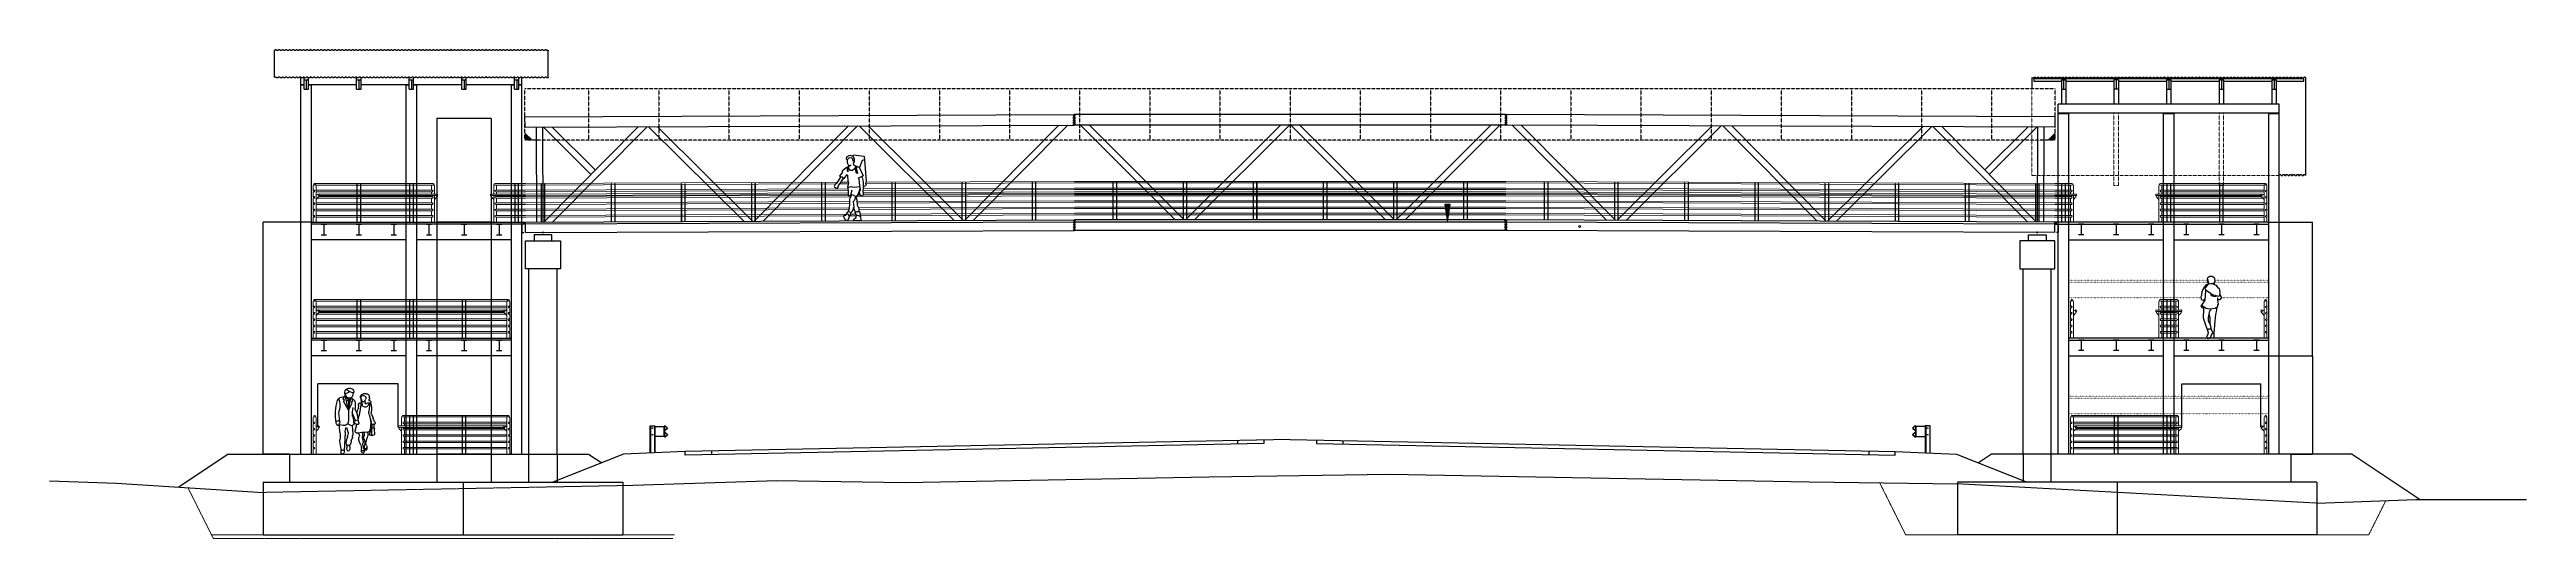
# Model space of a CAD drawing. Header units: millimetres. Extents: x -54986 to 52073, y -1196 to 63678.
# Drawn here: x -54986 to 15629, y 48456 to 62368 of the extents above; entities that cross this region are included whole.
import ezdxf

# ---------------------------------------------------------------- set-up
doc = ezdxf.new("R2010")
doc.units = ezdxf.units.MM
for name, pattern in [('HIDDEN', [0.375, 0.25, -0.125]), ('HIDDEN2', [4.7625, 3.175, -1.5875]), ('пунктирная2', [3.175, 0, -3.175])]:
    doc.linetypes.add(name, pattern=pattern)
for name, color, linetype in [('0_ANNOT_Dimensions', 7, 'Continuous'), ('free-dwg.com', 7, 'Continuous'), ('Брусчатка_тип1', 7, 'Continuous')]:
    doc.layers.add(name, color=color, linetype=linetype)
doc.styles.get("Standard").update_dxf_attribs({"font": 'arial.ttf'})
doc.dimstyles.new('ISO-25', dxfattribs={"dimtxt": 2.5, "dimasz": 2.5, "dimexe": 1.25, "dimexo": 0.625, "dimtad": 1, "dimtxsty": 'Standard', "dimcen": 2.5, "dimadec": 0, "dimazin": 0, "dimtfac": 1, "dimtmove": 0, "dimatfit": 3, "dimfxl": 1, "dimarcsym": 0})

# ---------------------------------------------------------------- blocks, each defined once
blk = doc.blocks.new('A$Ca8e040ba')
at = {"lineweight": 30}
for p, q in [((-109.07, 16.19), (-30.78, 16.5)), ((-109.06, 14.69), (-109.07, 16.19)), ((-109.06, 14.69), (-30.78, 15)), ((-107.46, 14.7), (-107.41, 1.2)), ((-106.56, 14.7), (-106.51, 1.2)), ((-106.45, 14.7), (-99.67, 7.98)), ((-106.39, 1.2), (-92.95, 14.75)), ((-105.17, 14.71), (-99.04, 8.62)), ((-105.12, 1.21), (-91.67, 14.76)), ((-77.89, 1.31), (-91.45, 14.76)), ((-76.62, 1.32), (-90.17, 14.76)), ((-76.39, 1.32), (-62.95, 14.87)), ((-75.12, 1.32), (-61.67, 14.88)), ((-47.89, 1.43), (-61.45, 14.88)), ((-46.62, 1.44), (-60.17, 14.88)), ((-46.39, 1.44), (-32.95, 14.99)), ((-45.12, 1.44), (-31.67, 15)), ((-30.78, 16.5), (-30.78, 15)), ((-30.78, 16.5), (30.78, 16.5)), ((-30.78, 15), (30.78, 15)), ((-16.39, 1.5), (-29.89, 15)), ((-15.11, 1.5), (-28.61, 15)), ((-14.89, 1.5), (-1.39, 15)), ((-13.61, 1.5), (-0.11, 15)), ((13.61, 1.5), (0.11, 15)), ((14.89, 1.5), (1.39, 15)), ((15.11, 1.5), (28.61, 15)), ((16.39, 1.5), (29.89, 15)), ((109.07, 16.19), (30.78, 16.5)), ((30.78, 16.5), (30.78, 15)), ((109.06, 14.69), (30.78, 15)), ((45.12, 1.44), (31.67, 15)), ((46.39, 1.44), (32.95, 14.99)), ((46.62, 1.44), (60.17, 14.88)), ((47.89, 1.43), (61.45, 14.88)), ((75.12, 1.32), (61.67, 14.88)), ((76.39, 1.32), (62.95, 14.87)), ((76.62, 1.32), (90.17, 14.76)), ((77.89, 1.31), (91.45, 14.76)), ((105.12, 1.21), (91.67, 14.76)), ((106.39, 1.2), (92.95, 14.75)), ((105.17, 14.71), (99.04, 8.62)), ((106.45, 14.7), (99.67, 7.98)), ((106.56, 14.7), (106.51, 1.2)), ((107.46, 14.7), (107.41, 1.2)), ((109.06, 14.69), (109.07, 16.19)), ((-109.01, 1.19), (-30.75, 1.5)), ((-109, -0.31), (-109.01, 1.19)), ((-109, -0.31), (-30.75, 0)), ((-30.75, 1.5), (-30.75, 0)), ((-30.75, 1.5), (30.75, 1.5)), ((-30.75, 0), (30.75, 0)), ((109.01, 1.19), (30.75, 1.5)), ((30.75, 1.5), (30.75, 0)), ((109, -0.31), (30.75, 0)), ((109, -0.31), (109.01, 1.19))]:
    blk.add_line(p, q, dxfattribs=at)
at = {"lineweight": 13}
for p, q in [((-30.96, 16.09), (-30.61, 16.44)), ((-30.61, 16.09), (-30.96, 16.44)), ((-30.96, 15.57), (-30.6, 15.93)), ((-30.6, 15.57), (-30.96, 15.93)), ((-30.96, 15.41), (-30.6, 15.06)), ((-30.6, 15.41), (-30.96, 15.06)), ((30.6, 15.57), (30.96, 15.93)), ((30.96, 15.57), (30.6, 15.93)), ((30.6, 15.41), (30.96, 15.06)), ((30.96, 15.41), (30.6, 15.06)), ((30.61, 16.09), (30.96, 16.44)), ((30.96, 16.09), (30.61, 16.44)), ((-30.93, 1.09), (-30.58, 1.44)), ((-30.58, 1.09), (-30.93, 1.44)), ((-30.93, 0.57), (-30.57, 0.93)), ((-30.57, 0.57), (-30.93, 0.93)), ((-30.93, 0.41), (-30.57, 0.06)), ((-30.57, 0.41), (-30.93, 0.06)), ((30.57, 0.57), (30.93, 0.93)), ((30.93, 0.57), (30.57, 0.93)), ((30.57, 0.41), (30.93, 0.06)), ((30.93, 0.41), (30.57, 0.06)), ((30.58, 1.09), (30.93, 1.44)), ((30.93, 1.09), (30.58, 1.44))]:
    blk.add_line(p, q, dxfattribs=at)
for centre in [(-106.5, -0.3), (106.5, -0.3)]:
    blk.add_circle(centre, 0.05)
blk = doc.blocks.new('A$C04dd730d')
at = {"lineweight": 30}
for p, q in [((-0.375, 0), (0.375, 0)), ((0, 0), (0, -1.5)), ((-0.375, -1.5), (0.375, -1.5))]:
    blk.add_line(p, q, dxfattribs=at)
blk = doc.blocks.new('A$C0FF56AE2')
for p, q in [((73, 1539), (76, 1532)), ((-8, 261), (-11, 276))]:
    blk.add_line(p, q)
at = {"flags": 128}
for points in [[(-148, 1467), (-185, 1467), (-219, 1437), (-269, 1313), (-278, 1213), (-300, 1172), (-290, 1113), (-268, 1086), (-220, 1082), (-183, 1114)], [(-56, 1543), (-96, 1541), (-160, 1451), (-184, 1426), (-168, 1378), (-37, 1286), (21, 1237), (199, 1197), (244, 1217), (249, 1307), (234, 1415), (205, 1424), (136, 1505), (112, 1500), (99, 1526), (54, 1538), (1, 1547), (-13, 1546)], [(-143, 1474), (-168, 1487), (-136, 1523), (-91, 1543)], [(-103, 1662), (-108, 1630), (-91, 1541)], [(-171, 1342), (-185, 1082), (-246, 997), (-300, 905), (-256, 916), (-153, 853), (-58, 836), (108, 856), (185, 902), (185, 936), (203, 963), (180, 1076), (180, 1149)], [(-300, 905), (-272, 873), (-217, 857)], [(-211, 888), (-224, 819), (-231, 578), (-189, 432), (-112, 221), (-73, 262), (-9, 262), (-19, 350), (-78, 486), (-78, 587), (-43, 777), (-2, 814)], [(-28, 1279), (-8, 1215), (102, 1184), (160, 1206)], [(159, 887), (140, 750), (113, 670), (96, 481), (72, 132), (19, 123)], [(245, 1239), (288, 1160), (244, 1087), (180, 1088)], [(-112, 221), (-90, 164), (-105, 109), (-137, 31), (-123, -5), (-70, -1), (-13, 39), (0, 92), (44, 164), (-9, 262)], [(72, 132), (69, 0), (-69, 0)], [(-23, 360), (-34, 432), (-38, 581), (-60, 686)]]:
    blk.add_lwpolyline(points, dxfattribs=at)
blk.add_lwpolyline([(-53, 1540), (-86, 1593), (-108, 1684), (-97, 1729), (-40, 1768), (20, 1767), (80, 1728), (103, 1636), (73, 1539), (45, 1555), (-53, 1540)], close=True, dxfattribs=at)
blk = doc.blocks.new('A$C664D56C4')
at = {"lineweight": 30}
blk.add_lwpolyline([(-5.25, 2.51), (-5.16, 2.63), (-4.83, 2.63), (-4.67, 2.42), (-4.32, 2.42), (-4.18, 2.63), (-3.83, 2.63), (-3.67, 2.42), (-3.33, 2.42), (-3.18, 2.63), (-2.83, 2.63), (-2.68, 2.42), (-2.33, 2.42), (-2.18, 2.63), (-1.83, 2.63), (-1.67, 2.42), (-1.33, 2.42), (-1.18, 2.63), (-0.83, 2.63), (-0.68, 2.42), (-0.33, 2.42), (-0.18, 2.63), (0.17, 2.63), (0.32, 2.42), (0.68, 2.42), (0.82, 2.63), (1.17, 2.63), (1.33, 2.42), (1.68, 2.42), (1.82, 2.63), (2.17, 2.63), (2.32, 2.42), (2.68, 2.42), (2.82, 2.63), (3.17, 2.63), (3.33, 2.42), (3.68, 2.42), (3.82, 2.63), (4.17, 2.63), (4.33, 2.42), (4.68, 2.42), (4.82, 2.63), (5.17, 2.63), (5.26, 2.51)], dxfattribs=at)
for centre in [(-5, 2.63), (5, 2.63)]:
    blk.add_circle(centre, 0.025)
blk = doc.blocks.new('A$Cd243745d')
at = {"lineweight": 30}
blk.add_lwpolyline([(7.735, -0.126), (7.675, -0.21), (7.325, -0.21), (7.175, 0), (6.825, 0), (6.675, -0.21), (6.325, -0.21), (6.175, 0), (5.825, 0), (5.675, -0.21), (5.325, -0.21), (5.175, 0), (4.825, 0), (4.675, -0.21), (4.325, -0.21), (4.175, 0), (3.825, 0), (3.675, -0.21), (3.325, -0.21), (3.175, 0), (2.825, 0), (2.675, -0.21), (2.325, -0.21), (2.175, 0), (1.825, 0), (1.675, -0.21), (1.325, -0.21), (1.175, 0), (0.825, 0), (0.675, -0.21), (0.325, -0.21), (0.175, 0), (-0.175, 0), (-0.265, -0.126)], dxfattribs=at)
blk.add_circle((0, 0), 0.025)
blk = doc.blocks.new('*D170')
at = {"layer": '0_ANNOT_Dimensions', "color": 0, "lineweight": -2, "transparency": 16777216}
for p, q in [((-47519, 57456), (-48894, 57456)), ((-48893, 50859), (-48893, 57454)), ((-48144, 50856), (-48894, 50856))]:
    blk.add_line(p, q, dxfattribs=at)
at = {"layer": '0_ANNOT_Dimensions', "color": 0, "transparency": 16777216}
for points in [[(-48893, 57454), (-48893, 57454), (-48893, 57456)], [(-48893, 50859), (-48893, 50859), (-48893, 50856)]]:
    blk.add_solid(points, dxfattribs=at)
at = {"layer": 'Defpoints', "color": 0, "transparency": 16777216}
for p in [(-48893, 57456), (-47518, 57456), (-48143, 50856)]:
    blk.add_point(p, dxfattribs=at)
at = {"layer": '0_ANNOT_Dimensions', "color": 0, "transparency": 16777216, "insert": (-48895, 54156), "char_height": 2.5, "attachment_point": 5, "rotation": 90}
blk.add_mtext('6600', dxfattribs=at)
blk = doc.blocks.new('*D125')
at = {"layer": '0_ANNOT_Dimensions', "color": 0, "lineweight": -2, "transparency": 16777216}
for p, q in [((8283, 57456), (9534, 57456)), ((9533, 53652), (9533, 57454)), ((8283, 53650), (9534, 53650))]:
    blk.add_line(p, q, dxfattribs=at)
at = {"layer": '0_ANNOT_Dimensions', "color": 0, "transparency": 16777216}
for points in [[(9533, 57454), (9533, 57454), (9533, 57456)], [(9533, 53652), (9533, 53652), (9533, 53650)]]:
    blk.add_solid(points, dxfattribs=at)
at = {"layer": 'Defpoints', "color": 0, "transparency": 16777216}
for p in [(8282, 57456), (9533, 57456), (8282, 53650)]:
    blk.add_point(p, dxfattribs=at)
at = {"layer": '0_ANNOT_Dimensions', "color": 0, "transparency": 16777216, "insert": (9531, 55553), "char_height": 2.5, "attachment_point": 5, "rotation": 90}
blk.add_mtext('3810', dxfattribs=at)
blk = doc.blocks.new('A$C827d9d94')
at = {"lineweight": 13}
for p, q in [((-0.4, 3.24), (-0.75, 3.6)), ((-0.4, 3.81), (-0.47, 3.88)), ((-0.4, 0), (-0.4, 5.18)), ((0, 4.55), (-0.11, 4.55)), ((0, 4.55), (-0.11, 4.55)), ((0, 4.33), (-0.11, 4.33)), ((0, 4.33), (-0.11, 4.33)), ((0, 3.65), (-0.11, 3.65)), ((0, 4.55), (0, 5.18)), ((0, 3.65), (0, 4.33)), ((0, 3.43), (-0.11, 3.43)), ((0, 2.75), (-0.11, 2.75)), ((0, 2.53), (-0.11, 2.53)), ((0, 1.85), (-0.11, 1.85)), ((0, 1.63), (-0.11, 1.63)), ((0, 0.95), (-0.11, 0.95)), ((0, 0.95), (-0.11, 0.95)), ((0, 0.73), (-0.11, 0.73)), ((0, 0.73), (-0.11, 0.73)), ((0, 2.75), (0, 3.43)), ((0, 1.85), (0, 2.53)), ((0, 0.95), (0, 1.63)), ((0, 0), (0, 0.73))]:
    blk.add_line(p, q, dxfattribs=at)
for centre in [(-0.76, 3.89), (-0.2, 5.39), (-0.11, 4.44), (-0.11, 3.54), (-0.11, 2.64), (-0.11, 1.74), (-0.11, 0.84)]:
    blk.add_circle(centre, 0.113, dxfattribs=at)
for centre, start, end in [((-0.54, 3.81), 180, 225), ((-0.68, 3.67), 45, 90), ((-0.1, 5.18), 135, 180), ((-0.3, 5.18), 0, 45)]:
    blk.add_arc(centre, 0.299, start, end, dxfattribs=at)
blk = doc.blocks.new('*D126')
at = {"layer": '0_ANNOT_Dimensions', "color": 0, "lineweight": -2, "transparency": 16777216}
for p, q in [((5807, 51634), (5807, 52857)), ((5810, 52856), (8055, 52856)), ((8057, 51634), (8057, 52857))]:
    blk.add_line(p, q, dxfattribs=at)
at = {"layer": '0_ANNOT_Dimensions', "color": 0, "transparency": 16777216}
for points in [[(5810, 52856), (5810, 52855), (5807, 52856)], [(8055, 52856), (8055, 52855), (8057, 52856)]]:
    blk.add_solid(points, dxfattribs=at)
at = {"layer": 'Defpoints', "color": 0, "transparency": 16777216}
for p in [(8057, 52856), (5807, 51634), (8057, 51634)]:
    blk.add_point(p, dxfattribs=at)
at = {"layer": '0_ANNOT_Dimensions', "color": 0, "transparency": 16777216, "insert": (6932, 52858), "char_height": 2.5, "attachment_point": 5}
blk.add_mtext('2250', dxfattribs=at)
blk = doc.blocks.new('*D171')
at = {"layer": '0_ANNOT_Dimensions', "color": 0, "lineweight": -2, "transparency": 16777216}
for p, q in [((8283, 53650), (9534, 53650)), ((9533, 53647), (9533, 50859)), ((8908, 50856), (9534, 50856))]:
    blk.add_line(p, q, dxfattribs=at)
at = {"layer": '0_ANNOT_Dimensions', "color": 0, "transparency": 16777216}
for points in [[(9533, 53647), (9533, 53647), (9533, 53650)], [(9533, 50859), (9533, 50859), (9533, 50856)]]:
    blk.add_solid(points, dxfattribs=at)
at = {"layer": 'Defpoints', "color": 0, "transparency": 16777216}
for p in [(8282, 53650), (8907, 50856), (9533, 50856)]:
    blk.add_point(p, dxfattribs=at)
at = {"layer": '0_ANNOT_Dimensions', "color": 0, "transparency": 16777216, "insert": (9531, 52253), "char_height": 2.5, "attachment_point": 5, "rotation": 90}
blk.add_mtext('2790', dxfattribs=at)
blk = doc.blocks.new('A$Cefe19569')
at = {"lineweight": 13}
for p, q in [((-0.4, 3.24), (-0.75, 3.6)), ((-0.4, 4), (-0.4, 5.18)), ((-0.4, 0), (-0.4, 3.78)), ((0, 4.55), (-0.11, 4.55)), ((0, 4.33), (-0.11, 4.33)), ((0, 3.65), (-0.11, 3.65)), ((0, 4.55), (0, 5.18)), ((0, 4), (0, 4.33)), ((0, 3.65), (0, 3.78)), ((0, 3.43), (-0.11, 3.43)), ((0, 2.75), (-0.11, 2.75)), ((0, 2.53), (-0.11, 2.53)), ((0, 1.85), (-0.11, 1.85)), ((0, 1.63), (-0.11, 1.63)), ((0, 0.95), (-0.11, 0.95)), ((0, 0.95), (-0.11, 0.95)), ((0, 0.73), (-0.11, 0.73)), ((0, 0.73), (-0.11, 0.73)), ((0, 2.75), (0, 3.43)), ((0, 1.85), (0, 2.53)), ((0, 0.95), (0, 1.63)), ((0, 0), (0, 0.73))]:
    blk.add_line(p, q, dxfattribs=at)
for centre, radius, start, end in [((-0.76, 3.89), 0.113, 90, 270), ((-0.54, 3.81), 0.299, 180, 225), ((-0.1, 5.18), 0.299, 135, 180), ((-0.2, 5.39), 0.113, 90, 270), ((-0.11, 4.44), 0.113, 90, 270), ((-0.11, 3.54), 0.113, 90, 270), ((-0.3, 5.18), 0.299, 0, 19.3009), ((-0.11, 2.64), 0.113, 90, 270), ((-0.11, 1.74), 0.113, 90, 270), ((-0.11, 0.84), 0.113, 90, 270)]:
    blk.add_arc(centre, radius, start, end, dxfattribs=at)
blk = doc.blocks.new('A$C12416FDB')
at = {"color": 0, "linetype": 'Continuous'}
blk.add_line((46.751158, 220.111536), (100.001079, 342.389134), dxfattribs=at)
at = {"color": 0, "linetype": 'Continuous', "flags": 128}
for points in [[(121.516223, 1690.374177), (97.858595, 1718.146175), (-180.309589, 1688.996811), (-233.611374, 1038.549819), (-211.957568, 975.254079), (-235.277051, 945.271887), (-149.684933, 870.548609)], [(-188.500044, 1589.047874), (-128.673767, 1570.733708), (-51.852189, 1390.498467)], [(53.301294, 1431.128944), (-48.305015, 1398.127709), (-153.242656, 1172.428461), (-116.597759, 1159.103044), (-14.991452, 1099.138666)], [(217.943677, 1426.069524), (295.24102, 1385.843365), (397.68024, 1290.89978), (399.345917, 1257.586236), (465.973003, 1164.308316), (401.011594, 1150.982898), (344.378571, 1101.012584), (267.757422, 1205.950244), (259.429036, 1180.965087), (254.432132, 1041.88105), (231.112652, 988.579381), (261.094841, 875.313334), (256.097809, 865.319271), (164.485566, 891.970106), (89.530093, 873.647657), (-71.117939, 892.129289)], [(5.643224, 1415.649835), (27.899748, 1381.679352), (-3.748123, 1231.768388), (24.568393, 1246.759485), (56.216263, 1371.685288), (39.401265, 1426.614282)], [(164.901656, 1454.448423), (184.889781, 1432.794621), (221.534676, 1433.62746), (260.678087, 1507.750089), (262.343764, 1597.696649), (219.03616, 1640.171414), (161.570302, 1654.329669), (126.591084, 1619.350451), (123.25973, 1555.221884), (115.764183, 1556.054723), (103.271606, 1584.371233), (82.450643, 1582.705556), (84.949158, 1541.896468), (112.432829, 1506.084412), (102.438767, 1458.612616), (53.301294, 1431.128944), (69.125226, 1365.334701), (127.423923, 1313.698712), (183.224104, 1310.367358), (224.033192, 1365.334701), (217.195775, 1433.528849)], [(261.977814, 1577.935353), (283.581616, 1606.545794), (279.417423, 1667.343016), (196.133557, 1710.650627), (119.5124, 1689.82966), (83.700338, 1624.035406), (84.375352, 1582.859533)], [(237.168491, 1416.064776), (247.769161, 1276.741678), (269.631498, 1399.170766)], [(-119.122111, 1160.02099), (-148.245541, 1021.684695), (-149.911218, 846.788594), (-138.251478, 780.161507), (-153.242573, 688.549264), (-136.585801, 651.904366), (-79.952778, 658.567075), (-54.96762, 736.853901), (-64.961683, 780.161507), (-84.949809, 801.81531), (-56.633298, 986.705475), (-49.970589, 1093.308813), (-36.914541, 1112.076882)], [(-76.038738, 859.999367), (-20.404599, 700.417233), (19.571653, 630.458792), (52.885196, 633.790146), (114.515251, 672.100721), (167.81692, 678.76343), (136.169054, 803.689217)], [(156.00003, 677.286318), (186.139346, 595.479601), (209.458828, 565.497411), (202.796119, 448.900004), (216.121537, 315.645825), (242.489456, 239.178858)], [(247.400816, 867.849306), (237.77536, 753.718902), (242.772392, 657.109627), (192.802077, 655.44395), (167.799971, 645.257906)], [(432.15792, 1157.371888), (545.925615, 974.421136), (580.904837, 944.438946), (610.887027, 894.468629), (595.895932, 879.477534), (530.93452, 841.166957), (502.618007, 877.811856), (492.623943, 924.450819), (432.659563, 997.740618), (361.179965, 1115.837343)], [(-76.071404, 113.693246), (-8.744806, 140.749729), (25.457181, 138.390972)], [(42.54093, 632.75572), (14.57471, 534.26599), (9.577678, 409.340195), (-35.395608, 316.062268), (-40.180832, 241.891295)], [(44.896728, 632.9913), (87.864389, 518.858448), (107.852516, 492.207612), (96.192776, 352.290724), (137.834707, 244.021704), (180.063929, 193.874502)], [(206.596874, 120.11971), (228.614182, 162.819945), (283.256759, 181.462706)]]:
    blk.add_lwpolyline(points, dxfattribs=at)
for points in [[(56.216608, 215.705206), (7.911967, 238.191849), (-57.049446, 243.188881), (-78.703251, 95.776443), (-90.362992, 19.988128), (-80.368928, 0), (80.368928, 0), (97.025701, 9.161225), (97.025701, 39.976255), (38.726996, 72.456961), (25.401578, 138.251213), (56.216608, 215.705206)], [(251.100826, 241.106776), (195.300637, 228.614197), (174.479671, 181.142395), (207.793217, 117.846659), (260.346456, 0), (286.79392, 0), (316.895078, 22.903055), (361.868364, 125.342206), (332.719012, 147.82885), (302.736821, 145.330334), (251.100826, 241.106776)]]:
    blk.add_lwpolyline(points, close=True, dxfattribs=at)
blk = doc.blocks.new('A$C285E0B62')
at = {"layer": 'free-dwg.com'}
for p, q in [((-7.79, 14.48), (-7.49, 12.11)), ((-7.64, 14.49), (-7.21, 13.77)), ((-6.72, 17.18), (-5.98, 17.1)), ((-6.68, 15.83), (-6.51, 15.49)), ((-6.4, 14.99), (-6.41, 14.51)), ((-6.4, 15.01), (-6.07, 14.9)), ((-6.35, 16.46), (-5.96, 16.53)), ((-5.42, 14.76), (-5.63, 13.99)), ((-5.39, 14.75), (-5.22, 14.7)), ((-5.28, 14.72), (-4.92, 12.09)), ((-3.6, 14.6), (-3.6, 13.09)), ((-2.87, 15.08), (-2.79, 15.68)), ((-2.56, 14.86), (-2.87, 15.08)), ((-2.72, 14.46), (-2.56, 14.86)), ((-1.74, 12.54), (-2.72, 14.46)), ((-1.74, 12.54), (-2.37, 16.02)), ((-2.21, 15.96), (-1.17, 14.98)), ((-2.2, 15.07), (-0.9, 16.17)), ((-1.74, 12.54), (-0.77, 16.73)), ((-1.71, 15.48), (-1.74, 12.54)), ((-1.74, 12.54), (-0.26, 15.02)), ((-0.72, 16.91), (-1.17, 16.31)), ((-0.58, 15.31), (-0.17, 15.67)), ((-0.26, 15.02), (-0.58, 15.31)), ((-0.44, 16.3), (0.76, 15.98)), ((-0.17, 15.67), (-0.42, 16.29)), ((-9.05, 7.31), (-9.04, 8.35)), ((-8.4, 7.43), (-8.51, 8.37)), ((-8.32, 5.27), (-8.4, 7.43)), ((-7.72, 5.43), (-8.19, 7.15)), ((-4.43, 9.92), (-4.7, 11)), ((-4.52, 9.37), (-4.23, 11.08)), ((-4.05, 11.73), (-4.37, 12.73)), ((-4.1, 8.39), (-3.85, 8.49)), ((-3.58, 6.57), (-4.05, 8.41)), ((-3.55, 9.92), (-2.9, 11.36)), ((-2.79, 8.17), (-2.95, 5.75)), ((-2.25, 8.25), (-2.73, 8.17)), ((-1.74, 12.54), (-1.66, 9.33)), ((-1.13, 7.6), (-1.59, 6.08)), ((0.91, 8.45), (-0.15, 8.18)), ((0.74, 9.15), (0.99, 11.1)), ((1.47, 8.22), (1.72, 8.63)), ((-9.23, 5.6), (-9.15, 7.05)), ((-8.32, 5.27), (-9.23, 5.6)), ((-7.72, 5.43), (-8.32, 5.27)), ((-6.75, 3.55), (-7.05, 4.61)), ((-5.21, 2.57), (-4.78, 3.65)), ((-4.48, 5.99), (-4.74, 5.57)), ((-0.75, 6.19), (-0.51, 0.93)), ((0.42, 1.39), (0.75, 3.71))]:
    blk.add_line(p, q, dxfattribs=at)
for centre, radius, start, end in [((-3.75, 12.87), 4.54, 158.1997, 192.9045), ((-7.74, 14.84), 0.362, 81.60797, 302.5532), ((-7.46, 15.78), 0.286, 132.2027, 243.7817), ((-7.66, 15.37), 0.171, 261.608, 63.7817), ((-7.82, 16.18), 0.259, 312.2027, 12.56751), ((-6.81, 16.41), 0.781, 83.68987, 192.5675), ((-7.29, 14.13), 0.476, 31.49907, 122.5532), ((-6.66, 14.52), 0.252, 211.4991, 358.6484), ((-6.28, 16.02), 0.442, 99.56451, 206.2318), ((-7.47, 15.02), 1.07, 358.6484, 26.23178), ((-5.93, 15.3), 0.425, 250.6513, 336.6577), ((-6.01, 16.81), 0.291, 279.5645, 83.68987), ((-6.02, 16.14), 0.962, 25.35375, 87.50646), ((-6.13, 16.15), 0.839, 353.6823, 61.58505), ((-8.54, 16.42), 3.26, 336.6577, 353.6823), ((-5.34, 14.94), 0.202, 134.4068, 254.887), ((-5.89, 15.51), 0.591, 314.4068, 6.0349), ((-4.96, 15.61), 0.349, 141.7671, 186.0349), ((-5.78, 16.25), 0.696, 321.7671, 25.35375), ((-5.45, 13.83), 0.904, 0.54875, 75.1585), ((-2.49, 14.6), 1.1, 111.7508, 179.9447), ((-2.51, 17.74), 0.703, 149.6605, 223.0914), ((-1.97, 17.42), 1.33, 44.06516, 149.6605), ((-2.08, 16.66), 1.11, 83.79842, 147.4479), ((-0.41, 17.47), 2.62, 184.6555, 200.4538), ((-3.23, 16.44), 0.882, 291.7508, 333.652), ((-1.95, 16.89), 0.974, 200.4538, 323.4399), ((-0.61, 16.73), 1.7, 104.5278, 142.3965), ((-0.1, 19.82), 2.78, 227.8947, 258.5683), ((-0.55, 18.79), 0.644, 224.0652, 227.2955), ((-1.79, 17.44), 1.19, 333.7022, 47.29554), ((-0.33, 16.72), 0.435, 153.7022, 255.186), ((0.5, 15.01), 1.01, 15.21337, 75.18607), ((6.97, 13.77), 6.19, 160.857, 192.412), ((-13.21, 11.28), 15.22, 350.9257, 15.21337), ((-8.77, 8.82), 0.572, 137.1431, 241.2442), ((-10.59, 10.51), 1.91, 317.1431, 348.8363), ((-8.66, 7.02), 0.487, 15.26099, 176.8765), ((-8.77, 8.34), 0.27, 6.46465, 179.4259), ((-5.34, 9.47), 3.44, 148.4972, 168.8363), ((-8.77, 8.82), 0.572, 298.0249, 356.8421), ((-8.95, 11.68), 0.788, 328.4972, 12.90451), ((-4.2, 8.57), 4, 157.3655, 176.8421), ((-0.67, 8.72), 7.36, 160.1872, 197.583), ((-9.41, 11.87), 1.93, 340.1872, 7.16376), ((-6.46, 14.22), 0.868, 211.0972, 344.735), ((5.27, 13.52), 10.29, 187.9737, 194.1746), ((-4.25, 8.81), 0.437, 152.8936, 289.8502), ((-5.76, 9.58), 1.25, 332.8936, 350.4643), ((-0.85, 13.87), 3.7, 180.5488, 197.9376), ((-4.37, 7.54), 2.16, 68.83665, 92.48222), ((-1.18, 10.56), 3.1, 149.9584, 170.4643), ((-5.55, 13.09), 1.95, 329.9585, 359.9447), ((-4.06, 9.06), 0.609, 289.8502, 28.96384), ((-2.97, 9.66), 0.638, 155.8818, 208.9638), ((16.93, 6.29), 20.3, 167.6185, 173.3371), ((-2.8, 8.6), 0.433, 173.3371, 278.8716), ((-7.51, 11.64), 4.72, 348.7716, 19.79192), ((-4.74, 12.19), 2.01, 335.8818, 345.625), ((-6.66, 11.47), 3.85, 347.6185, 348.7716), ((-2.39, 9.19), 0.953, 278.8716, 335.5887), ((-0.45, 9.36), 1.21, 181.3615, 284.4306), ((-3.96, 6.08), 3.21, 1.90202, 28.2691), ((1.25, 9.08), 0.522, 172.6343, 223.0488), ((-99.34, 14.79), 100.45, 355.0369, 356.503), ((1.23, 7.39), 2.03, 71.34217, 103.2095), ((0.43, 8.31), 0.606, 2.10346, 43.04886), ((-2.89, 11.6), 3.91, 352.6343, 12.41203), ((1.27, 8.34), 0.233, 182.1034, 327.9033), ((1.15, 8.99), 0.677, 327.9033, 350.9257), ((-7.3, 6.62), 0.4, 197.583, 283.766), ((-6.65, 3.96), 2.33, 74.79686, 103.766), ((-3.24, 5.68), 3.95, 171.7882, 195.6622), ((-5.48, 1.85), 1.48, 155.5877, 205.9534), ((-6.18, 2.33), 0.909, 210.8432, 258.2488), ((-8.28, 3.12), 1.6, 335.5877, 15.6622), ((-6.73, 1.24), 0.0966, 205.9534, 297.4012), ((-7.07, 1.91), 0.849, 297.4012, 7.43419), ((-3.02, 3.09), 3.33, 160.5028, 190.2916), ((-15.75, 0.78), 9.6, 7.43419, 10.29165), ((-4.82, 1.01), 1.4, 154.5018, 203.5806), ((-5.67, 1.47), 0.59, 205.4056, 296.7841), ((-4.77, 5.6), 1.42, 154.2789, 195.7186), ((-7.75, 4.76), 1.68, 340.5028, 15.71862), ((-5.82, 0.58), 0.307, 203.5806, 339.1792), ((-8.49, 2.77), 2.67, 334.5018, 5.88517), ((-4.34, 12.46), 6.48, 254.7968, 272.9699), ((-2.57, 3.38), 3.28, 165.867, 185.8852), ((-7.89, 4.71), 2.2, 345.8671, 7.17445), ((-2.18, 5.43), 3.56, 168.8051, 187.1744), ((-7.86, 1.35), 2.49, 339.1792, 3.5381), ((-2.89, 1.66), 2.49, 158.4745, 183.5381), ((-4.17, 5.23), 0.664, 148.4244, 202.0211), ((-6.44, 4.31), 1.78, 338.4745, 22.02106), ((-4.03, 6.46), 0.461, 272.9699, 14.17464), ((-1.99, 5.69), 0.965, 176.315, 200.2948), ((-2.47, 4.67), 0.429, 162.1957, 223.8974), ((-3.69, 5.06), 0.85, 342.1957, 20.29483), ((-3.56, 3.62), 1.09, 5.8865, 43.89737), ((0.29, 4.02), 2.79, 185.8865, 209.7457), ((-2.85, 2.23), 0.827, 344.9715, 29.7457), ((-0.84, 1.69), 1.25, 164.9715, 214.633), ((-1.71, 4.48), 2.05, 260.3463, 285.4326), ((-1.64, 1.14), 0.275, 214.633, 322.4055), ((-0.94, 5.88), 0.68, 163.1817, 215.0522), ((-1.95, 5.17), 0.549, 346.1648, 35.0522), ((-0.74, 4.88), 0.694, 166.1648, 207.7697), ((-2.36, 1.69), 1.18, 322.4055, 4.1323), ((-3.67, 3.33), 2.61, 347.8867, 27.76974), ((2.4, 2.03), 3.59, 167.8867, 184.1323), ((0.01, 2.34), 1.31, 246.2224, 288.2358), ((1.28, 1.01), 1.8, 182.6261, 207.1679), ((0, 0.35), 0.354, 207.1679, 345.4585), ((-2.15, 0.91), 2.58, 345.4585, 5.48558), ((1.38, 1.25), 0.971, 171.8658, 185.4856), ((11, 5.21), 10.31, 175.037, 186.2271), ((-0.74, 3.92), 1.5, 351.8658, 6.22706)]:
    blk.add_arc(centre, radius, start, end, dxfattribs=at)
blk = doc.blocks.new('*D172')
at = {"layer": '0_ANNOT_Dimensions', "color": 0, "lineweight": -2, "transparency": 16777216}
for p, q in [((-47338, 51634), (-47338, 52857)), ((-45045, 52856), (-47335, 52856)), ((-45043, 51634), (-45043, 52857))]:
    blk.add_line(p, q, dxfattribs=at)
at = {"layer": '0_ANNOT_Dimensions', "color": 0, "transparency": 16777216}
for points in [[(-47335, 52856), (-47335, 52855), (-47338, 52856)], [(-45045, 52856), (-45045, 52855), (-45043, 52856)]]:
    blk.add_solid(points, dxfattribs=at)
at = {"layer": 'Defpoints', "color": 0, "transparency": 16777216}
for p in [(-47338, 52856), (-47338, 51634), (-45043, 51634)]:
    blk.add_point(p, dxfattribs=at)
at = {"layer": '0_ANNOT_Dimensions', "color": 0, "transparency": 16777216, "insert": (-46190, 52858), "char_height": 2.5, "attachment_point": 5}
blk.add_mtext('2250', dxfattribs=at)

msp = doc.modelspace()

# ---------------------------------------------------------------- hatches: boundary and pattern name
h = msp.add_hatch(color=256)
h.dxf.hatch_style = 1
h.paths.add_polyline_path([(-41431.02, 59794.131), (-41231.02, 59794.131), (-41431.02, 59994.131)])
h = msp.add_hatch(color=256)
h.dxf.hatch_style = 1
h.paths.add_polyline_path([(2195.11, 59794.131), (1995.11, 59794.131), (2195.11, 59994.131)])
at = {"layer": 'Брусчатка_тип1'}
h = msp.add_hatch(color=256, dxfattribs=at)
h.dxf.hatch_style = 1
h.paths.add_polyline_path([(-15128.279, 57521.529), (-15119.691, 57521.529), (-15128.268, 57463.656), (-15128.282, 57463.749)])
h.paths.add_polyline_path([(-15136.845, 57521.529), (-15128.279, 57521.529), (-15128.282, 57463.749)])
h.paths.add_polyline_path([(-15157.863, 57663.349), (-15128.271, 57663.349), (-15128.279, 57521.529), (-15136.845, 57521.529)])
h.paths.add_polyline_path([(-15128.271, 57663.349), (-15098.674, 57663.349), (-15119.691, 57521.529), (-15128.279, 57521.529)])
h.paths.add_polyline_path([(-15128.269, 57708.349), (-15092.004, 57708.349), (-15098.674, 57663.349), (-15128.271, 57663.349)])
h.paths.add_polyline_path([(-15164.532, 57708.349), (-15128.269, 57708.349), (-15128.271, 57663.349), (-15157.863, 57663.349)])
h.paths.add_polyline_path([(-15184.539, 57843.349), (-15128.262, 57843.349), (-15128.269, 57708.349), (-15164.532, 57708.349)])
h.paths.add_polyline_path([(-15128.262, 57843.349), (-15071.997, 57843.349), (-15092.004, 57708.349), (-15128.269, 57708.349)])
h.paths.add_polyline_path([(-15128.259, 57888.349), (-15065.328, 57888.349), (-15071.997, 57843.349), (-15128.262, 57843.349)])
h.paths.add_polyline_path([(-15191.209, 57888.349), (-15128.259, 57888.349), (-15128.262, 57843.349), (-15184.539, 57843.349)])
h.paths.add_polyline_path([(-15202.356, 57963.564), (-15128.255, 57963.564), (-15128.259, 57888.349), (-15191.209, 57888.349)])
h.paths.add_polyline_path([(-15128.255, 57963.564), (-15054.181, 57963.564), (-15065.328, 57888.349), (-15128.259, 57888.349)])
h = msp.add_hatch(color=256, dxfattribs=at)
h.dxf.hatch_style = 1
h.paths.add_polyline_path([(-41419.127, 57456.369), (-41462.947, 57456.369), (-41462.947, 57399.547), (-41418.901, 57399.547)])
h = msp.add_hatch(color=256, dxfattribs=at)
h.dxf.hatch_style = 1
h.paths.add_polyline_path([(2183.217, 57456.369), (2227.037, 57456.369), (2227.037, 57399.547), (2182.992, 57399.547)])

# ---------------------------------------------------------------- linework, layer by layer
at = {"lineweight": 30}
for p, q in [((-48567.947, 61575.136), (-48567.947, 62352.929)), ((-40767.947, 61575.136), (-40767.947, 62352.929)), ((-47817.947, 61366.933), (-47817.947, 61579.336)), ((-47730.447, 61245.8), (-47730.447, 61587.736)), ((-47667.947, 61504.619), (-47667.947, 61245.8)), ((-47605.447, 61245.8), (-47605.447, 61566.736)), ((-46230.447, 61245.8), (-46230.447, 61587.736)), ((-46167.947, 61504.619), (-46167.947, 61245.8)), ((-46105.447, 61245.8), (-46105.447, 61566.736)), ((-44730.447, 61245.8), (-44730.447, 61587.736)), ((-44667.947, 61504.619), (-44667.947, 61245.8)), ((-44605.447, 61245.8), (-44605.447, 61566.736)), ((-43230.447, 61245.8), (-43230.447, 61587.736)), ((-43167.947, 61504.619), (-43167.947, 61245.8)), ((-43105.447, 61245.8), (-43105.447, 61566.736)), ((-41730.447, 61245.8), (-41730.447, 61587.736)), ((-41667.947, 61504.619), (-41667.947, 61245.8)), ((-41605.447, 61245.8), (-41605.447, 61566.736)), ((-41517.947, 61366.933), (-41517.947, 61579.336)), ((1532.037, 61575.136), (1532.037, 61250.268)), ((2432.037, 61504.619), (2432.037, 61245.8)), ((3932.037, 61504.619), (3932.037, 61245.8)), ((5432.037, 61504.619), (5432.037, 61245.8)), ((6932.037, 61504.619), (6932.037, 61245.8)), ((8432.037, 61504.619), (8432.037, 61245.8)), ((9332.037, 61575.136), (9332.037, 58788.103)), ((-47817.947, 50856.373), (-47817.947, 61366.933)), ((-47730.447, 61366.933), (-47817.947, 61366.933)), ((-47730.447, 61366.933), (-47817.947, 61366.933)), ((-47730.447, 61352.933), (-47817.947, 61352.933)), ((-47517.947, 61366.933), (-47605.447, 61366.933)), ((-46230.447, 61366.933), (-47605.447, 61366.933)), ((-47517.947, 61352.933), (-47605.447, 61352.933)), ((-47517.947, 50856.373), (-47517.947, 61366.933)), ((-44730.447, 61366.933), (-46105.447, 61366.933)), ((-44817.947, 50856.373), (-44817.947, 61366.933)), ((-44730.447, 61366.933), (-44817.947, 61366.933)), ((-44730.447, 61352.933), (-44817.947, 61352.933)), ((-44517.947, 61366.933), (-44605.447, 61366.933)), ((-43230.447, 61366.933), (-44605.447, 61366.933)), ((-44517.947, 61352.933), (-44605.447, 61352.933)), ((-44517.947, 50856.373), (-44517.947, 61366.933)), ((-41730.447, 61366.933), (-43105.447, 61366.933)), ((-41817.947, 50856.373), (-41817.947, 61366.933)), ((-41730.447, 61366.933), (-41817.947, 61366.933)), ((-41730.447, 61352.933), (-41817.947, 61352.933)), ((-41517.947, 61366.933), (-41605.447, 61366.933)), ((-41517.947, 61366.933), (-41605.447, 61366.933)), ((-41517.947, 61352.933), (-41605.447, 61352.933)), ((-41517.947, 50856.373), (-41517.947, 61366.933)), ((2282.037, 50856.373), (2282.037, 60813.085)), ((8582.037, 60813.085), (2282.037, 60813.085)), ((8582.037, 50856.373), (8582.037, 60813.085)), ((2282.037, 60563.085), (2582.037, 60563.085)), ((8582.037, 60563.085), (2282.037, 60563.085)), ((2282.037, 60549.085), (2582.037, 60549.085)), ((2582.037, 50856.373), (2582.037, 60563.085)), ((5282.037, 50856.373), (5282.037, 60563.085)), ((5282.037, 60563.085), (5582.037, 60563.085)), ((5282.037, 60549.085), (5582.037, 60549.085)), ((5582.037, 50856.373), (5582.037, 60563.085)), ((8282.037, 50856.373), (8282.037, 60563.085)), ((8282.037, 60563.085), (8582.037, 60563.085)), ((8282.037, 60549.085), (8582.037, 60549.085)), ((-47517.947, 57456.369), (-41419.127, 57456.369)), ((-41462.947, 57399.547), (-47517.947, 57399.547)), ((8282.037, 57456.369), (2183.217, 57456.369)), ((2227.037, 57399.547), (8282.037, 57399.547)), ((-44817.947, 56949.547), (-47517.947, 56949.547)), ((-41817.947, 56949.547), (-44517.947, 56949.547)), ((2582.037, 56949.547), (5282.037, 56949.547)), ((5582.037, 56949.547), (8282.037, 56949.547)), ((-41317.955, 50056.373), (-41317.955, 56125.525)), ((-40517.955, 50856.373), (-40517.955, 56125.525)), ((1282.045, 50856.373), (1282.045, 56125.525)), ((2082.045, 50056.373), (2082.045, 56125.525)), ((-47517.947, 54156.381), (-41817.947, 54156.381)), ((-41817.947, 54099.547), (-47517.947, 54099.547)), ((8282.037, 54156.381), (2582.037, 54156.381)), ((2582.037, 54099.547), (8282.037, 54099.547)), ((-44817.947, 53649.547), (-47517.947, 53649.547)), ((-41817.947, 53649.547), (-44517.947, 53649.547)), ((2582.037, 53649.547), (5282.037, 53649.547)), ((5582.037, 53649.547), (8282.037, 53649.547)), ((-49892.955, 50856.373), (-51300.874, 49917.76)), ((-49892.955, 50856.373), (-39617.974, 50856.373)), ((-48142.947, 50856.373), (-48142.947, 50056.373)), ((-38617.974, 50856.373), (-40633.974, 50056.373)), ((-39617.974, 50856.373), (-39244.839, 50607.616)), ((-36867.974, 50926.373), (-38617.974, 50856.373)), ((-19617.974, 51271.373), (-36867.974, 50926.373)), ((-20367.974, 51156.373), (-36867.974, 50826.373)), ((-36867.974, 50826.373), (-36867.974, 50926.373)), ((-36117.974, 50941.373), (-36117.974, 50841.373)), ((-21117.974, 51241.373), (-21117.974, 51141.373)), ((-20367.974, 51256.373), (-20367.974, 51156.373)), ((-19617.936, 51271.373), (-2367.936, 50926.373)), ((-18867.936, 51256.373), (-18867.936, 51156.373)), ((-18867.936, 51156.373), (-2367.936, 50826.373)), ((-18117.936, 51241.373), (-18117.936, 51141.373)), ((-3117.936, 50941.373), (-3117.936, 50841.373)), ((-2367.936, 50926.373), (-617.936, 50856.373)), ((-2367.936, 50826.373), (-2367.936, 50926.373)), ((-617.936, 50856.373), (1398.064, 50056.373)), ((382.064, 50856.373), (8.93, 50607.616)), ((10657.045, 50856.373), (382.064, 50856.373)), ((8907.037, 50856.373), (8907.037, 50056.373)), ((10657.045, 50856.373), (12603.532, 49558.715)), ((-48892.947, 50056.373), (-38642.955, 50056.373)), ((-48892.947, 50056.373), (-48892.947, 48556.373)), ((-38642.955, 50056.373), (-38642.955, 48556.373)), ((-592.955, 50056.373), (-592.955, 48556.373)), ((9657.037, 50056.373), (-592.955, 50056.373)), ((9657.037, 50056.373), (9657.037, 48556.373)), ((-48892.947, 48556.373), (-38642.955, 48556.373)), ((9657.037, 48556.373), (-592.955, 48556.373))]:
    msp.add_line(p, q, dxfattribs=at)
at = {"lineweight": 30, "ltscale": 0.75}
for p, q in [((-47730.447, 61504.619), (-47605.447, 61504.619)), ((-46230.447, 61504.619), (-46105.447, 61504.619)), ((-44730.447, 61504.619), (-44605.447, 61504.619)), ((-43230.447, 61504.619), (-43105.447, 61504.619)), ((-41730.447, 61504.619), (-41605.447, 61504.619)), ((2369.537, 61504.619), (2494.537, 61504.619)), ((2369.537, 61504.619), (2369.537, 60813.085)), ((2494.537, 61504.619), (2494.537, 60813.085)), ((3994.537, 61504.619), (3869.537, 61504.619)), ((3869.537, 61504.619), (3869.537, 60813.085)), ((3994.537, 61504.619), (3994.537, 60813.085)), ((5369.537, 61504.619), (5494.537, 61504.619)), ((5369.537, 61504.619), (5369.537, 60813.085)), ((5494.537, 61504.619), (5494.537, 60813.085)), ((6869.537, 61504.619), (6994.537, 61504.619)), ((6869.537, 61504.619), (6869.537, 60813.085)), ((6994.537, 61504.619), (6994.537, 60813.085)), ((8369.537, 61504.619), (8494.537, 61504.619)), ((8369.537, 61504.619), (8369.537, 60813.085)), ((8494.537, 61504.619), (8494.537, 60813.085)), ((-47730.447, 61245.8), (-47605.447, 61245.8)), ((-46230.447, 61245.8), (-46105.447, 61245.8)), ((-44730.447, 61245.8), (-44605.447, 61245.8)), ((-43230.447, 61245.8), (-43105.447, 61245.8)), ((-41730.447, 61245.8), (-41605.447, 61245.8)), ((2369.537, 61245.8), (2494.537, 61245.8)), ((3994.537, 61245.8), (3869.537, 61245.8)), ((5369.537, 61245.8), (5494.537, 61245.8)), ((6869.537, 61245.8), (6994.537, 61245.8)), ((8369.537, 61245.8), (8494.537, 61245.8))]:
    msp.add_line(p, q, dxfattribs=at)
at = {"linetype": 'HIDDEN', "ltscale": 5}
for p, q in [((2195.11, 61250.268), (-41431.02, 61250.268)), ((-41431.02, 59794.131), (-41431.02, 61250.268)), ((-39617.955, 61250.268), (-39617.955, 59794.131)), ((-37617.955, 61250.268), (-37617.955, 59794.131)), ((-35617.955, 61250.268), (-35617.955, 59794.131)), ((-33617.955, 61250.268), (-33617.955, 59794.131)), ((-31617.955, 61250.268), (-31617.955, 59794.131)), ((-29617.955, 61250.268), (-29617.955, 59794.131)), ((-27617.955, 61250.268), (-27617.955, 59794.131)), ((-25617.955, 61250.268), (-25617.955, 59794.131)), ((-23617.955, 61250.268), (-23617.955, 59794.131)), ((-21617.955, 61250.268), (-21617.955, 59794.131)), ((-19617.955, 61250.268), (-19617.955, 59794.131)), ((-17617.955, 61250.268), (-17617.955, 59794.131)), ((-15617.955, 61250.268), (-15617.955, 59794.131)), ((-13617.955, 61250.268), (-13617.955, 59794.131)), ((-11617.955, 61250.268), (-11617.955, 59794.131)), ((-9617.955, 61250.268), (-9617.955, 59794.131)), ((-7617.955, 61250.268), (-7617.955, 59794.131)), ((-5617.955, 61250.268), (-5617.955, 59794.131)), ((-3617.955, 61250.268), (-3617.955, 59794.131)), ((-1617.955, 61250.268), (-1617.955, 59794.131)), ((382.045, 61250.268), (382.045, 59794.131)), ((2195.11, 59794.131), (2195.11, 61250.268)), ((2195.11, 59794.131), (-41431.02, 59794.131))]:
    msp.add_line(p, q, dxfattribs=at)
at = {"linetype": 'HIDDEN', "lineweight": 13, "ltscale": 5}
for p, q in [((1532.037, 61250.268), (1532.037, 58788.103)), ((3869.537, 60563.085), (3869.537, 58502.378)), ((3994.537, 60563.085), (3994.537, 58502.378)), ((6869.537, 60563.085), (6869.537, 58502.378)), ((6994.537, 60563.085), (6994.537, 58502.378)), ((8582.037, 58788.103), (1532.037, 58788.103)), ((-46230.447, 58502.378), (-46105.447, 58502.378)), ((3994.537, 58502.378), (3869.537, 58502.378)), ((6994.537, 58502.378), (6869.537, 58502.378))]:
    msp.add_line(p, q, dxfattribs=at)
at = {"color": 6, "linetype": 'HIDDEN2', "lineweight": 30, "ltscale": 0.75}
for p, q in [((-43942.947, 60406.369), (-43942.947, 50056.373)), ((-42392.947, 60406.369), (-43942.947, 60406.369)), ((-42392.947, 60406.369), (-42392.947, 50056.373)), ((-42392.947, 57456.369), (-43942.947, 57456.369)), ((-42392.947, 50856.373), (-43942.947, 50856.373))]:
    msp.add_line(p, q, dxfattribs=at)
for p, q in [((-41231.02, 59794.131), (-41431.02, 59994.131)), ((1995.11, 59794.131), (2195.11, 59994.131)), ((-15054.181, 57963.564), (-15202.356, 57963.564)), ((-36117.974, 50941.373), (-36117.974, 50841.373)), ((-3117.936, 50941.373), (-3117.936, 50841.373))]:
    msp.add_line(p, q)
at = {"lineweight": 13}
for p, q in [((-44052.947, 58556.369), (-47427.947, 58556.369)), ((-44052.947, 58511.369), (-47391.305, 58511.369)), ((-44092.947, 58366.369), (-47387.947, 58366.369)), ((-44092.947, 58321.369), (-47387.947, 58321.369)), ((-44092.947, 58006.369), (-47387.947, 58006.369)), ((-44092.947, 57961.369), (-47387.947, 57961.369)), ((-44092.947, 58141.369), (-47351.378, 58141.369)), ((-43942.947, 58256.369), (-47315.447, 58256.369)), ((-44092.947, 58186.369), (-47308.571, 58186.369)), ((-43942.947, 58211.369), (-47299.901, 58211.369)), ((-15128.282, 57463.748), (-15202.356, 57963.564)), ((-15128.282, 57463.564), (-15054.181, 57963.564)), ((5079.537, 58256.369), (8079.537, 58256.369)), ((5079.537, 58211.369), (8063.992, 58211.369)), ((5192.037, 58556.369), (8192.037, 58556.369)), ((5192.037, 58511.369), (8155.395, 58511.369)), ((5209.537, 58366.369), (8152.037, 58366.369)), ((5209.537, 58321.369), (8152.037, 58321.369)), ((5209.537, 58186.369), (8072.661, 58186.369)), ((5209.537, 58141.369), (8115.468, 58141.369)), ((5209.537, 58006.369), (8152.037, 58006.369)), ((5209.537, 57961.369), (8152.037, 57961.369)), ((-44092.947, 57826.369), (-47387.947, 57826.369)), ((-44092.947, 57781.369), (-47387.947, 57781.369)), ((-44092.947, 57646.369), (-47387.947, 57646.369)), ((-44092.947, 57601.369), (-47387.947, 57601.369)), ((5209.537, 57826.369), (8152.037, 57826.369)), ((5209.537, 57781.369), (8152.037, 57781.369)), ((5209.537, 57646.369), (8152.037, 57646.369)), ((5209.537, 57601.369), (8152.037, 57601.369)), ((-41907.947, 55256.381), (-47427.947, 55256.381)), ((-41944.589, 55211.381), (-47391.305, 55211.381)), ((5192.037, 55256.381), (5672.037, 55256.381)), ((5192.037, 55211.381), (5672.037, 55211.381)), ((-41947.947, 55066.381), (-47387.947, 55066.381)), ((-41947.947, 55021.381), (-47387.947, 55021.381)), ((-41947.947, 54956.381), (-47387.947, 54956.381)), ((-41947.947, 54706.381), (-47387.947, 54706.381)), ((-41947.947, 54661.381), (-47387.947, 54661.381)), ((-41947.947, 54526.381), (-47387.947, 54526.381)), ((-41947.947, 54481.381), (-47387.947, 54481.381)), ((-41984.515, 54841.381), (-47351.378, 54841.381)), ((-42027.323, 54886.381), (-47308.571, 54886.381)), ((-42035.992, 54911.381), (-47299.901, 54911.381)), ((5079.537, 54956.381), (5784.537, 54956.381)), ((5079.537, 54911.381), (5784.537, 54911.381)), ((5209.537, 55066.381), (5654.537, 55066.381)), ((5209.537, 55021.381), (5654.537, 55021.381)), ((5209.537, 54886.381), (5654.537, 54886.381)), ((5209.537, 54841.381), (5654.537, 54841.381)), ((5209.537, 54706.381), (5654.537, 54706.381)), ((5209.537, 54661.381), (5654.537, 54661.381)), ((5209.537, 54526.381), (5654.537, 54526.381)), ((5209.537, 54481.381), (5654.537, 54481.381)), ((-41947.947, 54346.381), (-47387.947, 54346.381)), ((-41947.947, 54301.381), (-47387.947, 54301.381)), ((5209.537, 54346.381), (5654.537, 54346.381)), ((5209.537, 54301.381), (5654.537, 54301.381)), ((-45020.447, 51656.373), (-41947.947, 51656.373)), ((-45020.447, 51611.373), (-42035.992, 51611.373)), ((-44907.947, 51956.373), (-41907.947, 51956.373)), ((-44907.947, 51911.373), (-41944.589, 51911.373)), ((-44890.447, 51766.373), (-41947.947, 51766.373)), ((-44890.447, 51721.373), (-41947.947, 51721.373)), ((-44890.447, 51586.373), (-42027.323, 51586.373)), ((2672.037, 51956.373), (5672.037, 51956.373)), ((2708.679, 51911.373), (5672.037, 51911.373)), ((2712.037, 51766.373), (5654.537, 51766.373)), ((2712.037, 51721.373), (5654.537, 51721.373)), ((2784.537, 51656.373), (5784.537, 51656.373)), ((2791.413, 51586.373), (5654.537, 51586.373)), ((2800.082, 51611.373), (5784.537, 51611.373)), ((-44890.447, 51541.373), (-41984.515, 51541.373)), ((-44890.447, 51406.373), (-41947.947, 51406.373)), ((-44890.447, 51361.373), (-41947.947, 51361.373)), ((-44890.447, 51226.373), (-41947.947, 51226.373)), ((-44890.447, 51181.373), (-41947.947, 51181.373)), ((-44890.447, 51046.373), (-41947.947, 51046.373)), ((-44890.447, 51001.373), (-41947.947, 51001.373)), ((2712.037, 51406.373), (5654.537, 51406.373)), ((2712.037, 51361.373), (5654.537, 51361.373)), ((2712.037, 51226.373), (5654.537, 51226.373)), ((2712.037, 51181.373), (5654.537, 51181.373)), ((2712.037, 51046.373), (5654.537, 51046.373)), ((2712.037, 51001.373), (5654.537, 51001.373)), ((2748.606, 51541.373), (5654.537, 51541.373)), ((-50367.947, 48556.373), (-37167.955, 48556.373)), ((11132.037, 48556.373), (-2067.955, 48556.373))]:
    msp.add_line(p, q, dxfattribs=at)
at = {"lineweight": 30, "ltscale": 1.5}
for p, q in [((-41462.947, 57399.547), (-41462.947, 57456.369)), ((2227.037, 57399.547), (2227.037, 57456.369))]:
    msp.add_line(p, q, dxfattribs=at)
at = {"linetype": 'пунктирная2', "lineweight": 13, "ltscale": 0.25}
for p, q in [((6541.761, 55806.381), (2582.037, 55806.381)), ((8282.037, 55806.381), (6745.376, 55806.381)), ((2582.037, 55749.547), (6545.792, 55749.547)), ((2582.037, 55299.547), (6351.277, 55299.547)), ((6735.689, 55749.547), (8282.037, 55749.547)), ((6924.352, 55299.547), (8282.037, 55299.547)), ((8282.037, 52506.381), (2582.037, 52506.381)), ((2582.037, 52449.547), (8282.037, 52449.547)), ((2582.037, 51999.547), (8282.037, 51999.547))]:
    msp.add_line(p, q, dxfattribs=at)
at = {"lineweight": 30, "ltscale": 0.1}
for p, q in [((-37852.043, 51656.373), (-37852.043, 50887.01)), ((-37742.043, 51656.373), (-37742.043, 50891.41)), ((-1493.866, 51656.373), (-1493.866, 50891.41)), ((-1383.866, 51656.373), (-1383.866, 50887.01))]:
    msp.add_line(p, q, dxfattribs=at)
at = {"linetype": 'HIDDEN2', "lineweight": 30, "ltscale": 0.3}
for p, q in [((-40517.955, 50856.373), (-40517.955, 50056.373)), ((1282.045, 50856.373), (1282.045, 50056.373))]:
    msp.add_line(p, q, dxfattribs=at)
at = {"linetype": 'HIDDEN2', "lineweight": 13}
for p, q in [((-51040.416, 49901.31), (-50317.947, 48456.373)), ((-2811.044, 50042.551), (-2067.955, 48556.373)), ((11618.436, 49529.17), (11132.037, 48556.373))]:
    msp.add_line(p, q, dxfattribs=at)
at = {"linetype": 'HIDDEN2', "lineweight": 30, "ltscale": 0.75}
for p, q in [((-43192.955, 50056.373), (-43192.955, 48556.373)), ((3957.045, 50056.373), (3957.045, 48556.373))]:
    msp.add_line(p, q, dxfattribs=at)
at = {"linetype": 'HIDDEN2', "lineweight": 13, "ltscale": 1.5}
for p, q in [((-592.955, 50012.272), (9657.037, 49461.599)), ((-37217.955, 48456.373), (-50317.947, 48456.373))]:
    msp.add_line(p, q, dxfattribs=at)
at = {"lineweight": 30}
for points in [[(8494.537, 61467.985), (9282.037, 61467.985), (9282.037, 61538.772), (1582.037, 61538.772), (1582.037, 61467.985), (2369.537, 61467.985)], [(2494.537, 61467.985), (3869.537, 61467.985)], [(3994.537, 61467.985), (5369.537, 61467.985)], [(5494.537, 61467.985), (6869.537, 61467.985)], [(6994.537, 61467.985), (8369.537, 61467.985)], [(8582.037, 58800.703), (8588.037, 58809.103), (8623.037, 58809.103), (8638.037, 58788.103), (8673.037, 58788.103), (8688.037, 58809.103), (8723.037, 58809.103), (8738.037, 58788.103), (8773.037, 58788.103), (8788.037, 58809.103), (8823.037, 58809.103), (8838.037, 58788.103), (8873.037, 58788.103), (8888.037, 58809.103), (8923.037, 58809.103), (8938.037, 58788.103), (8973.037, 58788.103), (8988.037, 58809.103), (9023.037, 58809.103), (9038.037, 58788.103), (9073.037, 58788.103), (9088.037, 58809.103), (9123.037, 58809.103), (9138.037, 58788.103), (9173.037, 58788.103), (9188.037, 58809.103), (9223.037, 58809.103), (9238.037, 58788.103), (9273.037, 58788.103), (9288.037, 58809.103), (9323.037, 58809.103), (9332.037, 58796.503)], [(2182.992, 57399.547), (-13467.48, 57461.529), (-25768.43, 57461.529), (-41418.901, 57399.547)], [(-40917.955, 56125.525), (-41417.955, 56125.525), (-41417.955, 56925.525), (-40417.955, 56925.525), (-40417.955, 56125.525), (-40917.955, 56125.525)], [(-40667.955, 56925.525), (-40667.955, 57095.525), (-41167.955, 57095.525), (-41167.955, 56925.525)], [(1682.045, 56125.525), (2182.045, 56125.525), (2182.045, 56925.525), (1182.045, 56925.525), (1182.045, 56125.525), (1682.045, 56125.525)], [(1432.045, 56925.525), (1432.045, 57095.525), (1932.045, 57095.525), (1932.045, 56925.525)], [(-38642.955, 49960.183), (-34251.311, 50103.127), (-30601.687, 50046.683), (-21921.374, 50209.281), (-16773.91, 50282.303), (-4809.069, 50069.825), (-592.955, 50012.272)], [(-54985.889, 50098.682), (-53079.916, 50030.114), (-48892.947, 49765.688)], [(9657.037, 49461.599), (12473.788, 49558.638), (15629.294, 49560.513)]]:
    msp.add_lwpolyline(points, dxfattribs=at)
at = {"lineweight": 13}
for points in [[(-31711.47, 58594.81), (-25767.947, 58618.349), (-19617.947, 58618.349)], [(2672.037, 58556.369), (2182.033, 58556.369), (-13467.963, 58618.349), (-19617.963, 58618.349)], [(-46222.947, 57456.369), (-46222.947, 58533.869), (-46212.947, 58533.869), (-46212.947, 57456.408)], [(-46122.947, 57456.369), (-46122.947, 58533.869), (-46112.947, 58533.869), (-46112.947, 57456.369)], [(-44722.947, 57456.369), (-44722.947, 58533.869), (-44712.947, 58533.869), (-44712.947, 57456.408)], [(-44622.947, 57456.369), (-44622.947, 58533.869), (-44612.947, 58533.869), (-44612.947, 57456.369)], [(-42392.947, 58256.369), (-41417.943, 58256.369), (-32214.918, 58292.816)], [(-42392.947, 58211.369), (-41417.943, 58211.369), (-32217.246, 58247.807)], [(-42282.947, 58556.369), (-41417.943, 58556.369), (-32529.428, 58591.571)], [(-42282.947, 58511.369), (-41417.943, 58511.369), (-32564.503, 58546.432)], [(-42242.947, 58366.369), (-41417.943, 58366.369), (-32220.672, 58402.794)], [(-42242.947, 58321.369), (-41417.943, 58321.369), (-32216.878, 58357.809)], [(-42242.947, 58186.369), (-41417.943, 58186.369), (-32218.539, 58222.802)], [(-42242.947, 58141.369), (-41417.943, 58141.369), (-32145.537, 58178.091)], [(-42242.947, 58006.369), (-41417.943, 58006.369), (-32178.679, 58042.96)], [(-42242.947, 57961.369), (-41417.943, 57961.369), (-32176.108, 57997.97)], [(-41722.947, 57456.369), (-41722.947, 58533.869), (-41712.947, 58533.869), (-41712.947, 57456.408)], [(-41622.947, 57456.369), (-41622.947, 58533.869), (-41612.947, 58533.869), (-41612.947, 57456.369)], [(-40974.182, 57461.309), (-40974.182, 58535.646), (-40964.182, 58535.646), (-40964.182, 57461.349)], [(-40874.182, 57461.705), (-40874.182, 58536.042), (-40864.182, 58536.042), (-40864.182, 57461.745)], [(-38974.182, 57469.23), (-38974.182, 58543.567), (-38964.182, 58543.567), (-38964.182, 57469.269)], [(-38874.182, 57469.626), (-38874.182, 58543.963), (-38864.182, 58543.963), (-38864.182, 57469.665)], [(-36974.182, 57477.15), (-36974.182, 58551.488), (-36964.182, 58551.488), (-36964.182, 57477.19)], [(-36874.182, 57477.547), (-36874.182, 58551.884), (-36864.182, 58551.884), (-36864.182, 57477.586)], [(-34974.182, 57485.071), (-34974.182, 58559.408), (-34964.182, 58559.408), (-34964.182, 57485.111)], [(-34874.182, 57485.467), (-34874.182, 58559.804), (-34864.182, 58559.804), (-34864.182, 57485.507)], [(-32974.182, 57492.992), (-32974.182, 58567.329), (-32964.182, 58567.329), (-32964.182, 57493.032)], [(-32874.182, 57493.388), (-32874.182, 58567.725), (-32864.182, 58567.725), (-32864.182, 57493.428)], [(-32456.998, 58546.858), (-32213.437, 58547.822)], [(-32421.617, 58591.998), (-32214.233, 58592.819)], [(-31998.432, 58178.674), (-25767.947, 58203.349), (-19617.947, 58203.349)], [(-31968.834, 58043.791), (-25767.947, 58068.349), (-19617.947, 58068.349)], [(-31967.035, 57998.798), (-25767.947, 58023.349), (-19617.947, 58023.349)], [(-31953.121, 58223.853), (-31870.155, 58224.182)], [(-31938.803, 58248.91), (-31878.124, 58249.15)], [(-31920.488, 58293.982), (-31892.467, 58294.093)], [(-31897.796, 58359.072), (-31872.802, 58359.171)], [(-31882.086, 58404.135), (-31866.831, 58404.195)], [(-31801.573, 58359.453), (-25767.947, 58383.349), (-19617.947, 58383.349)], [(-31797.856, 58224.468), (-25767.947, 58248.349), (-19617.947, 58248.349)], [(-31794.981, 58294.48), (-25767.947, 58318.349), (-19617.947, 58318.349)], [(-31793.692, 58404.485), (-25767.947, 58428.349), (-19617.947, 58428.349)], [(-31787.623, 58249.509), (-25767.947, 58273.349), (-19617.947, 58273.349)], [(-31715.222, 58549.795), (-25767.947, 58573.349), (-19617.947, 58573.349)], [(-30974.182, 57500.913), (-30974.182, 58575.25), (-30964.182, 58575.25), (-30964.182, 57500.952)], [(-30874.182, 57501.309), (-30874.182, 58575.646), (-30864.182, 58575.646), (-30864.182, 57501.349)], [(-28974.182, 57508.834), (-28974.182, 58583.171), (-28964.182, 58583.171), (-28964.182, 57508.873)], [(-28874.182, 57509.23), (-28874.182, 58583.567), (-28864.182, 58583.567), (-28864.182, 57509.269)], [(-26974.182, 57516.754), (-26974.182, 58591.092), (-26964.182, 58591.092), (-26964.182, 57516.794)], [(-26874.182, 57517.15), (-26874.182, 58591.488), (-26864.182, 58591.488), (-26864.182, 57517.19)], [(-24671.712, 57521.529), (-24671.712, 58595.849), (-24661.712, 58595.849), (-24661.712, 57521.529)], [(-24571.712, 57521.529), (-24571.712, 58595.849), (-24561.712, 58595.849), (-24561.712, 57521.529)], [(-22671.712, 57521.529), (-22671.712, 58595.849), (-22661.712, 58595.849), (-22661.712, 57521.529)], [(-22571.712, 57521.529), (-22571.712, 58595.849), (-22561.712, 58595.849), (-22561.712, 57521.529)], [(-20671.712, 57521.529), (-20671.712, 58595.849), (-20661.712, 58595.849), (-20661.712, 57521.529)], [(-20571.712, 57521.529), (-20571.712, 58595.849), (-20561.712, 58595.849), (-20561.712, 57521.529)], [(2672.037, 58511.369), (2182.033, 58511.369), (-13467.963, 58573.349), (-19617.963, 58573.349)], [(2632.037, 58366.369), (2182.033, 58366.369), (-13467.963, 58428.349), (-19617.963, 58428.349)], [(2632.037, 58321.369), (2182.033, 58321.369), (-13467.963, 58383.349), (-19617.963, 58383.349)], [(2784.537, 58256.369), (2182.033, 58256.369), (-13467.963, 58318.349), (-19617.963, 58318.349)], [(2784.537, 58211.369), (2182.033, 58211.369), (-13467.963, 58273.349), (-19617.963, 58273.349)], [(2632.037, 58186.369), (2182.033, 58186.369), (-13467.963, 58248.349), (-19617.963, 58248.349)], [(2632.037, 58141.369), (2182.033, 58141.369), (-13467.963, 58203.349), (-19617.963, 58203.349)], [(2632.037, 58006.369), (2182.033, 58006.369), (-13467.963, 58068.349), (-19617.963, 58068.349)], [(2632.037, 57961.369), (2182.033, 57961.369), (-13467.963, 58023.349), (-19617.963, 58023.349)], [(-18664.198, 57521.529), (-18664.198, 58595.849), (-18674.198, 58595.849), (-18674.198, 57521.529)], [(-18564.198, 57521.529), (-18564.198, 58595.849), (-18574.198, 58595.849), (-18574.198, 57521.529)], [(-16664.198, 57521.529), (-16664.198, 58595.849), (-16674.198, 58595.849), (-16674.198, 57521.529)], [(-16564.198, 57521.529), (-16564.198, 58595.849), (-16574.198, 58595.849), (-16574.198, 57521.529)], [(-14664.198, 57521.529), (-14664.198, 58595.849), (-14674.198, 58595.849), (-14674.198, 57521.529)], [(-14564.198, 57521.529), (-14564.198, 58595.849), (-14574.198, 58595.849), (-14574.198, 57521.529)], [(-12361.728, 57517.15), (-12361.728, 58591.488), (-12371.728, 58591.488), (-12371.728, 57517.19)], [(-12261.728, 57516.754), (-12261.728, 58591.092), (-12271.728, 58591.092), (-12271.728, 57516.794)], [(-10361.728, 57509.23), (-10361.728, 58583.567), (-10371.728, 58583.567), (-10371.728, 57509.269)], [(-10261.728, 57508.834), (-10261.728, 58583.171), (-10271.728, 58583.171), (-10271.728, 57508.873)], [(-8361.728, 57501.309), (-8361.728, 58575.646), (-8371.728, 58575.646), (-8371.728, 57501.349)], [(-8261.728, 57500.913), (-8261.728, 58575.25), (-8271.728, 58575.25), (-8271.728, 57500.952)], [(-6361.728, 57493.388), (-6361.728, 58567.725), (-6371.728, 58567.725), (-6371.728, 57493.428)], [(-6261.728, 57492.992), (-6261.728, 58567.329), (-6271.728, 58567.329), (-6271.728, 57493.032)], [(-4361.728, 57485.467), (-4361.728, 58559.804), (-4371.728, 58559.804), (-4371.728, 57485.507)], [(-4261.728, 57485.071), (-4261.728, 58559.408), (-4271.728, 58559.408), (-4271.728, 57485.111)], [(-2361.728, 57477.547), (-2361.728, 58551.884), (-2371.728, 58551.884), (-2371.728, 57477.586)], [(-2261.728, 57477.15), (-2261.728, 58551.488), (-2271.728, 58551.488), (-2271.728, 57477.19)], [(-361.728, 57469.626), (-361.728, 58543.963), (-371.728, 58543.963), (-371.728, 57469.665)], [(-261.728, 57469.23), (-261.728, 58543.567), (-271.728, 58543.567), (-271.728, 57469.269)], [(1638.272, 57461.705), (1638.272, 58536.042), (1628.272, 58536.042), (1628.272, 57461.745)], [(1738.272, 57461.309), (1738.272, 58535.646), (1728.272, 58535.646), (1728.272, 57461.349)], [(2377.037, 57456.369), (2377.037, 58533.869), (2387.037, 58533.869), (2387.037, 57456.408)], [(2477.037, 57456.369), (2477.037, 58533.869), (2487.037, 58533.869), (2487.037, 57456.369)], [(5387.037, 57456.369), (5387.037, 58533.869), (5377.037, 58533.869), (5377.037, 57456.369)], [(5487.037, 57456.369), (5487.037, 58533.869), (5477.037, 58533.869), (5477.037, 57456.408)], [(6887.037, 57456.369), (6887.037, 58533.869), (6877.037, 58533.869), (6877.037, 57456.369)], [(6987.037, 57456.369), (6987.037, 58533.869), (6977.037, 58533.869), (6977.037, 57456.408)], [(-42242.947, 57826.369), (-41417.943, 57826.369), (-32187.795, 57862.924)], [(-42242.947, 57781.369), (-41417.943, 57781.369), (-32197.992, 57817.883)], [(-42242.947, 57646.369), (-41417.943, 57646.369), (-32269.77, 57682.599)], [(-42242.947, 57601.369), (-41417.943, 57601.369), (-32344.161, 57637.305)], [(-32174.334, 57637.977), (-31983.892, 57638.731)], [(-32150.6, 57683.071), (-31996.358, 57683.682)], [(-32083.37, 57818.337), (-32040.835, 57818.506)], [(-32066.036, 57863.406), (-32060.398, 57863.428)], [(-31926.571, 57863.958), (-25767.947, 57888.349), (-19617.947, 57888.349)], [(-31914.33, 57819.007), (-25767.947, 57843.349), (-19617.947, 57843.349)], [(-31880.723, 57684.14), (-25767.947, 57708.349), (-19617.947, 57708.349)], [(-31874.116, 57639.166), (-25767.947, 57663.349), (-19617.947, 57663.349)], [(2632.037, 57826.369), (2182.033, 57826.369), (-13467.963, 57888.349), (-19617.963, 57888.349)], [(2632.037, 57781.369), (2182.033, 57781.369), (-13467.963, 57843.349), (-19617.963, 57843.349)], [(2632.037, 57646.369), (2182.033, 57646.369), (-13467.963, 57708.349), (-19617.963, 57708.349)], [(2632.037, 57601.369), (2182.033, 57601.369), (-13467.963, 57663.349), (-19617.963, 57663.349)], [(-46222.947, 54156.381), (-46222.947, 55233.881), (-46212.947, 55233.881), (-46212.947, 54156.42)], [(-46122.947, 54156.381), (-46122.947, 55233.881), (-46112.947, 55233.881), (-46112.947, 54156.381)], [(-44722.947, 54156.381), (-44722.947, 55233.881), (-44712.947, 55233.881), (-44712.947, 54156.42)], [(-44622.947, 54156.381), (-44622.947, 55233.881), (-44612.947, 55233.881), (-44612.947, 54156.381)], [(-43222.947, 54156.381), (-43222.947, 55233.881), (-43212.947, 55233.881), (-43212.947, 54156.42)], [(-43122.947, 54156.381), (-43122.947, 55233.881), (-43112.947, 55233.881), (-43112.947, 54156.381)], [(5387.037, 54156.381), (5387.037, 55233.881), (5377.037, 55233.881), (5377.037, 54156.381)], [(5487.037, 54156.381), (5487.037, 55233.881), (5477.037, 55233.881), (5477.037, 54156.42)], [(-44712.947, 50856.373), (-44712.947, 51933.873), (-44722.947, 51933.873), (-44722.947, 50856.373)], [(-44612.947, 50856.373), (-44612.947, 51933.873), (-44622.947, 51933.873), (-44622.947, 50856.412)], [(-43222.947, 50856.373), (-43222.947, 51933.873), (-43212.947, 51933.873), (-43212.947, 50856.412)], [(-43122.947, 50856.373), (-43122.947, 51933.873), (-43112.947, 51933.873), (-43112.947, 50856.373)], [(3887.037, 50856.373), (3887.037, 51933.873), (3877.037, 51933.873), (3877.037, 50856.373)], [(3987.037, 50856.373), (3987.037, 51933.873), (3977.037, 51933.873), (3977.037, 50856.412)], [(5387.037, 50856.373), (5387.037, 51933.873), (5377.037, 51933.873), (5377.037, 50856.373)], [(5487.037, 50856.373), (5487.037, 51933.873), (5477.037, 51933.873), (5477.037, 50856.412)]]:
    msp.add_lwpolyline(points, dxfattribs=at)
at = {"lineweight": 30, "ltscale": 1.5}
for points in [[(-41418.901, 57399.547), (-41517.947, 57399.547), (-41517.947, 57159.547), (-41462.947, 57159.547)], [(2182.992, 57399.547), (2282.037, 57399.547), (2282.037, 57159.547), (2227.037, 57159.547)]]:
    msp.add_lwpolyline(points, dxfattribs=at)
at = {"lineweight": 30, "ltscale": 0.1}
for points in [[(-37867.043, 50886.41), (-37867.043, 51656.373), (-37727.043, 51656.373), (-37727.043, 50892.01)], [(-37727.043, 51640.373), (-37455.892, 51640.373), (-37455.892, 51360.373), (-37727.043, 51360.373)], [(-1508.866, 51640.373), (-1780.018, 51640.373), (-1780.018, 51360.373), (-1508.866, 51360.373)], [(-1368.866, 50886.41), (-1368.866, 51656.373), (-1508.866, 51656.373), (-1508.866, 50892.01)]]:
    msp.add_lwpolyline(points, dxfattribs=at)
for points in [[(-37455.892, 51360.373), (-37459.892, 51360.373), (-37459.892, 51640.373), (-37455.892, 51640.373)], [(-1780.018, 51360.373), (-1776.018, 51360.373), (-1776.018, 51640.373), (-1780.018, 51640.373)]]:
    msp.add_lwpolyline(points, close=True, dxfattribs=at)
for points in [[(-37455.892, 51514.873, -0.244698443), (-37450.775, 51524.702), (-37378.009, 51587.543, 0.520567051), (-37378.009, 51607.202), (-37427.947, 51648.399, 0.111820951), (-37431.892, 51650.389), (-37455.892, 51656.373), (-37450.974, 51656.373), (-37426.973, 51650.389, -0.111820951), (-37423.029, 51648.399), (-37373.091, 51607.202, -0.520567051), (-37373.091, 51587.543)], [(-37373.091, 51587.543), (-37445.857, 51524.702, 0.244698443), (-37450.974, 51514.873), (-37450.974, 51485.873, 0.244698443), (-37445.857, 51476.043), (-37373.091, 51413.202, -0.520567051), (-37373.091, 51393.543), (-37423.029, 51352.346, -0.111820951), (-37426.973, 51350.357), (-37450.974, 51344.373), (-37455.892, 51344.373), (-37431.892, 51350.357, 0.111820951), (-37427.947, 51352.346), (-37378.009, 51393.543, 0.520567051), (-37378.009, 51413.202), (-37450.775, 51476.043, -0.244698443), (-37455.892, 51485.873), (-37455.892, 51514.873)], [(-1780.018, 51514.873, 0.244698443), (-1785.135, 51524.702), (-1857.9, 51587.543, -0.520567051), (-1857.9, 51607.202), (-1807.963, 51648.399, -0.111820951), (-1804.018, 51650.389), (-1780.018, 51656.373), (-1784.936, 51656.373), (-1808.937, 51650.389, 0.111820951), (-1812.881, 51648.399), (-1862.819, 51607.202, 0.520567051), (-1862.819, 51587.543)], [(-1862.819, 51587.543), (-1790.053, 51524.702, -0.244698443), (-1784.936, 51514.873), (-1784.936, 51485.873, -0.244698443), (-1790.053, 51476.043), (-1862.819, 51413.202, 0.520567051), (-1862.819, 51393.543), (-1812.881, 51352.346, 0.111820951), (-1808.937, 51350.357), (-1784.936, 51344.373), (-1780.018, 51344.373), (-1804.018, 51350.357, -0.111820951), (-1807.963, 51352.346), (-1857.9, 51393.543, -0.520567051), (-1857.9, 51413.202), (-1785.135, 51476.043, 0.244698443), (-1780.018, 51485.873), (-1780.018, 51514.873)]]:
    msp.add_lwpolyline(points, format="xyb", dxfattribs=at)
at = {"linetype": 'HIDDEN2', "lineweight": 13, "ltscale": 1.5}
msp.add_lwpolyline([(-48892.947, 49765.688), (-38642.955, 49960.183)], dxfattribs=at)
msp.add_circle((9305.537, 58809.103), 2.5)
at = {"lineweight": 30}
msp.add_circle((-11361.835, 57332.492), 25, dxfattribs=at)
at = {"lineweight": 30, "ltscale": 0.1}
for centre in [(-37797.043, 51595.373), (-1438.866, 51595.373), (-37797.043, 51405.373), (-1438.866, 51405.373)]:
    msp.add_circle(centre, 9, dxfattribs=at)

# ---------------------------------------------------------------- block references
at = {"lineweight": 30, "yscale": 99.99999999998788, "zscale": 99.99999999998788}
for p, xscale in [((-48041.447, 62102.18), -99.99999999998788), ((-47041.447, 62102.18), -99.99999999998788), ((-46041.447, 62102.18), -99.99999999998788), ((-45041.447, 62102.18), -99.99999999998788), ((-44041.447, 62102.18), -99.99999999998788), ((-43041.447, 62102.18), -99.99999999998788), ((-42041.447, 62102.18), -99.99999999998788), ((-48041.447, 61324.387), -99.99999999998788), ((-47041.447, 61324.387), -99.99999999998788), ((-46041.447, 61324.387), -99.99999999998788), ((-45041.447, 61324.387), -99.99999999998788), ((-44041.447, 61324.387), -99.99999999998788), ((-43041.447, 61324.387), -99.99999999998788), ((-42041.447, 61324.387), -99.99999999998788), ((2805.537, 61324.387), 99.99999999998788), ((3805.537, 61324.387), 99.99999999998788), ((4805.537, 61324.387), 99.99999999998788), ((5805.537, 61324.387), 99.99999999998788), ((6805.537, 61324.387), 99.99999999998788), ((7805.537, 61324.387), 99.99999999998788), ((8805.537, 61324.387), 99.99999999998788)]:
    msp.add_blockref('A$C664D56C4', p, dxfattribs=dict(at, xscale=xscale))
for name, p, xscale, yscale, zscale in [('A$Cd243745d', (-41541.447, 62365.529), 99.99999999998788, 99.99999999998788, 99.99999999998788), ('A$Cd243745d', (-41541.447, 61587.736), 99.99999999998788, 99.99999999998788, 99.99999999998788), ('A$Cd243745d', (2305.537, 61587.736), -99.99999999998788, 99.99999999998788, 99.99999999998788), ('A$Ca8e040ba', (-19617.955, 57221.529), -199.9999999999758, 199.9999999999758, 199.9999999999758), ('A$C12416FDB', (-31954.373, 57497.043), -1.090130012632851, 1.090130012632851, 1.090130012632851), ('A$C827d9d94', (-47467.947, 57456.369), -199.9999999999758, 199.9999999999758, 199.9999999999758), ('A$Cefe19569', (-44092.947, 57456.369), -199.9999999999758, 199.9999999999758, 199.9999999999758), ('A$Cefe19569', (-42242.947, 57456.369), 199.9999999999758, 199.9999999999758, 199.9999999999758), ('A$Cefe19569', (2632.037, 57456.369), -199.9999999999758, 199.9999999999758, 199.9999999999758), ('A$Cefe19569', (5232.037, 57456.369), 199.9999999999758, 199.9999999999758, 199.9999999999758), ('A$C827d9d94', (8232.037, 57456.369), 199.9999999999758, 199.9999999999758, 199.9999999999758), ('A$C04dd730d', (-47167.947, 57399.547), 199.9999999999758, 199.9999999999758, 199.9999999999758), ('A$C04dd730d', (-46167.947, 57399.547), 199.9999999999758, 199.9999999999758, 199.9999999999758), ('A$C04dd730d', (-45167.947, 57399.547), 199.9999999999758, 199.9999999999758, 199.9999999999758), ('A$C04dd730d', (-44167.947, 57399.547), 199.9999999999758, 199.9999999999758, 199.9999999999758), ('A$C04dd730d', (-43167.947, 57399.547), 199.9999999999758, 199.9999999999758, 199.9999999999758), ('A$C04dd730d', (-42167.947, 57399.547), 199.9999999999758, 199.9999999999758, 199.9999999999758), ('A$C04dd730d', (2932.037, 57399.547), -199.9999999999758, 199.9999999999758, 199.9999999999758), ('A$C04dd730d', (3932.037, 57399.547), -199.9999999999758, 199.9999999999758, 199.9999999999758), ('A$C04dd730d', (4932.037, 57399.547), -199.9999999999758, 199.9999999999758, 199.9999999999758), ('A$C04dd730d', (5932.037, 57399.547), -199.9999999999758, 199.9999999999758, 199.9999999999758), ('A$C04dd730d', (6932.037, 57399.547), -199.9999999999758, 199.9999999999758, 199.9999999999758), ('A$C04dd730d', (7932.037, 57399.547), -199.9999999999758, 199.9999999999758, 199.9999999999758), ('A$C827d9d94', (-47467.947, 54156.381), -199.9999999999758, 199.9999999999758, 199.9999999999758), ('A$C827d9d94', (-41867.947, 54156.381), 199.9999999999758, 199.9999999999758, 199.9999999999758), ('A$C827d9d94', (2632.037, 54156.381), -199.9999999999758, 199.9999999999758, 199.9999999999758), ('A$Cefe19569', (5232.037, 54156.381), 199.9999999999758, 199.9999999999758, 199.9999999999758), ('A$Cefe19569', (5632.037, 54156.381), -199.9999999999758, 199.9999999999758, 199.9999999999758), ('A$C827d9d94', (8232.037, 54156.381), 199.9999999999758, 199.9999999999758, 199.9999999999758), ('A$C04dd730d', (-47167.947, 54099.547), 199.9999999999758, 199.9999999999758, 199.9999999999758), ('A$C04dd730d', (-46167.947, 54099.547), 199.9999999999758, 199.9999999999758, 199.9999999999758), ('A$C04dd730d', (-45167.947, 54099.547), 199.9999999999758, 199.9999999999758, 199.9999999999758), ('A$C04dd730d', (-44167.947, 54099.547), 199.9999999999758, 199.9999999999758, 199.9999999999758), ('A$C04dd730d', (-43167.947, 54099.547), 199.9999999999758, 199.9999999999758, 199.9999999999758), ('A$C04dd730d', (-42167.947, 54099.547), 199.9999999999758, 199.9999999999758, 199.9999999999758), ('A$C04dd730d', (2932.037, 54099.547), -199.9999999999758, 199.9999999999758, 199.9999999999758), ('A$C04dd730d', (3932.037, 54099.547), -199.9999999999758, 199.9999999999758, 199.9999999999758), ('A$C04dd730d', (4932.037, 54099.547), -199.9999999999758, 199.9999999999758, 199.9999999999758), ('A$C04dd730d', (5932.037, 54099.547), -199.9999999999758, 199.9999999999758, 199.9999999999758), ('A$C04dd730d', (6932.037, 54099.547), -199.9999999999758, 199.9999999999758, 199.9999999999758), ('A$C04dd730d', (7932.037, 54099.547), -199.9999999999758, 199.9999999999758, 199.9999999999758), ('A$C285E0B62', (-46632.82, 50856.373), -99.99999999998788, 99.99999999998788, 99.99999999998788), ('A$C827d9d94', (-47467.947, 50856.373), -199.9999999999758, 199.9999999999758, 199.9999999999758), ('A$Cefe19569', (-44867.947, 50856.373), 199.9999999999758, 199.9999999999758, 199.9999999999758), ('A$C827d9d94', (-41867.947, 50856.373), 199.9999999999758, 199.9999999999758, 199.9999999999758), ('A$C827d9d94', (2632.037, 50856.373), -199.9999999999758, 199.9999999999758, 199.9999999999758), ('A$Cefe19569', (5632.037, 50856.373), -199.9999999999758, 199.9999999999758, 199.9999999999758), ('A$C827d9d94', (8232.037, 50856.373), 199.9999999999758, 199.9999999999758, 199.9999999999758)]:
    msp.add_blockref(name, p, dxfattribs=dict(xscale=xscale, yscale=yscale, zscale=zscale))
msp.add_blockref('A$C0FF56AE2', (6646.284, 54156.381))

# ---------------------------------------------------------------- dimensions: what is measured, and where the dimension line sits
at = {"layer": '0_ANNOT_Dimensions'}
for base, p1, p2, angle, text, picture, middle in [((-48892.955, 57456.369), (-48142.947, 50856.373), (-47517.947, 57456.369), 90, '6600', '*D170', (-48894.856, 54156.371)), ((9532.999, 57456.369), (8282.037, 53649.547), (8282.037, 57456.369), 90, '3810', '*D125', (9531.097, 55552.958)), ((9532.999, 50856.373), (8282.037, 53649.547), (8907.037, 50856.373), 90, '2790', '*D171', (9531.098, 52252.96)), ((-47337.947, 52855.852), (-45042.947, 51633.873), (-47337.947, 51633.873), 180, '2250', '*D172', (-46190.447, 52857.754)), ((8057.037, 52855.852), (5807.037, 51633.873), (8057.037, 51633.873), 180, '2250', '*D126', (6932.037, 52857.754))]:
    dim = msp.add_linear_dim(base=base, p1=p1, p2=p2, angle=angle, text=text, dimstyle='ISO-25', dxfattribs=at)
    dim.commit()
    dim.dimension.update_dxf_attribs({"geometry": picture, "text_midpoint": middle})

doc.saveas('drawing.dxf')
